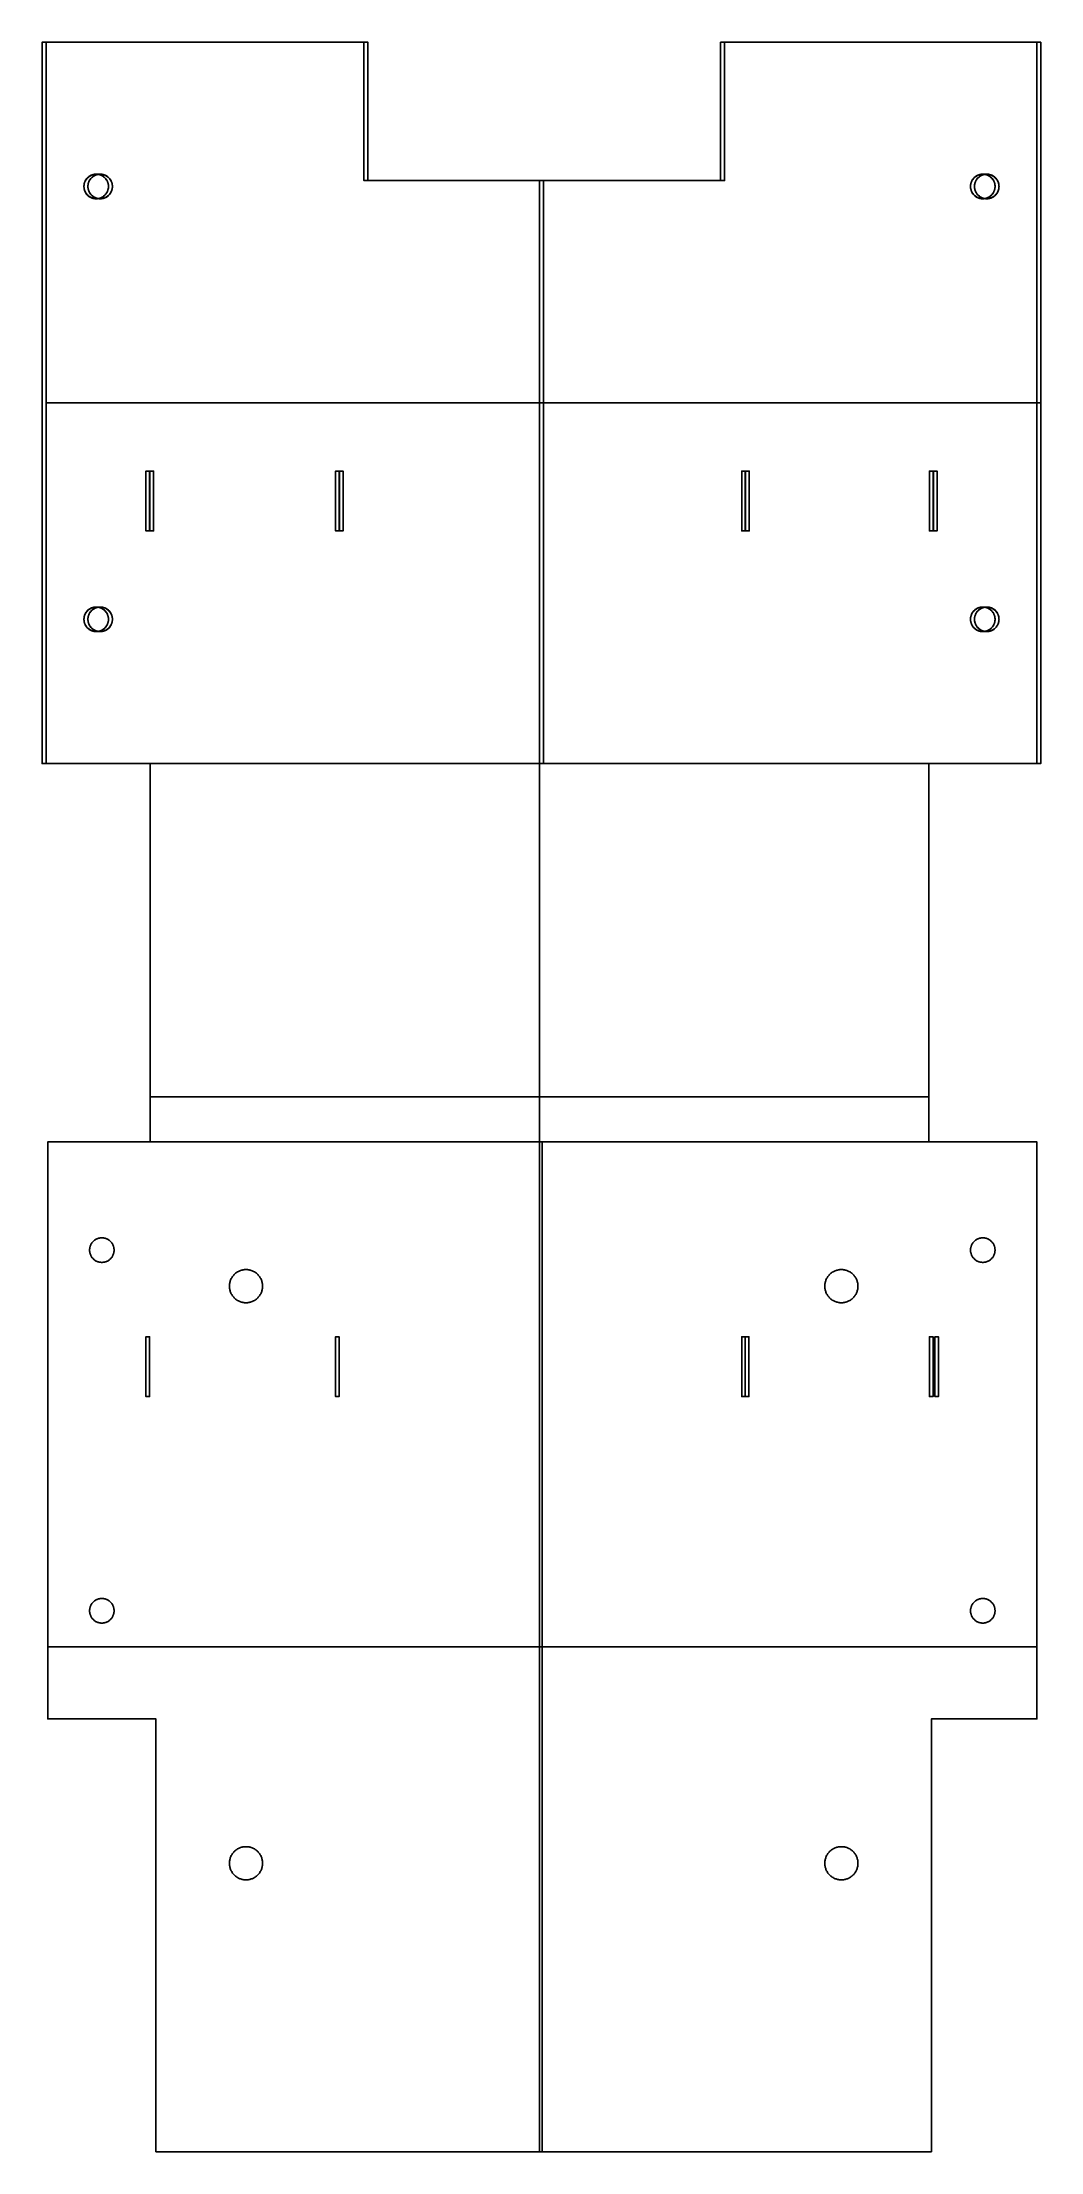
# Model space of a CAD drawing. Header units: millimetres. Extents: x 240 to 379, y -77 to 215.
import ezdxf

# ---------------------------------------------------------------- set-up
doc = ezdxf.new("R2010")
doc.units = ezdxf.units.MM
doc.header["$MEASUREMENT"] = 0
doc.layers.add('CUT', color=178, linetype='Continuous', true_color=0x000000)

msp = doc.modelspace()

# ---------------------------------------------------------------- linework, layer by layer
at = {"layer": 'CUT'}
for p, q in [((309.22, -77, -3), (309.22, 196.26, -3)), ((309.77, 115.45, 3), (309.77, 196.26, 3)), ((240.77, 165.45, 3), (378.77, 165.45, 3)), ((378.22, 165.45), (378.77, 165.45)), ((309.22, 63), (309.22, 115.45)), ((255.22, 69.23, -3), (363.22, 69.23, -3)), ((255.22, 69.23), (363.22, 69.23)), ((309.61, -77, 3), (309.61, 63, 3)), ((241, -7, 3), (378.22, -7, 3))]:
    msp.add_line(p, q, dxfattribs=at)
for points in [[(240.22, 215.45), (240.22, 165.45), (240.22, 115.45)], [(284.85, 215.45, -3), (262.54, 215.45, -3), (240.22, 215.45, -3)], [(240.22, 215.45, -3), (240.22, 165.45, -3), (240.22, 115.45, -3)], [(240.22, 215.45, -3), (240.22, 215.45, -1.5), (240.22, 215.45)], [(240.77, 215.45), (240.5, 215.45), (240.22, 215.45)], [(284.85, 215.45, -1.5), (262.54, 215.45, -1.5), (240.22, 215.45, -1.5)], [(240.22, 215.45, -1.5), (240.22, 165.45, -1.5), (240.22, 115.45, -1.5)], [(284.85, 215.45), (262.81, 215.45), (240.77, 215.45)], [(285.41, 215.45, 3), (263.09, 215.45, 3), (240.77, 215.45, 3)], [(240.77, 215.45, 3), (240.77, 165.45, 3), (240.77, 115.45, 3)], [(240.77, 215.45), (240.77, 215.45, 1.5), (240.77, 215.45, 3)], [(240.77, 215.45), (240.77, 165.45), (240.77, 115.45)], [(285.41, 215.45, 1.5), (263.09, 215.45, 1.5), (240.77, 215.45, 1.5)], [(240.77, 215.45, 1.5), (240.77, 165.45, 1.5), (240.77, 115.45, 1.5)], [(262.54, 215.45, -3), (262.54, 215.45, -1.5), (262.54, 215.45)], [(263.09, 215.45), (263.09, 215.45, 1.5), (263.09, 215.45, 3)], [(284.85, 196.26), (284.85, 205.86), (284.85, 215.45)], [(284.85, 196.26, -3), (284.85, 205.86, -3), (284.85, 215.45, -3)], [(284.85, 215.45, -3), (284.85, 215.45, -1.5), (284.85, 215.45)], [(285.41, 215.45), (285.13, 215.45), (284.85, 215.45)], [(284.85, 196.26, -1.5), (284.85, 205.86, -1.5), (284.85, 215.45, -1.5)], [(285.41, 196.26, 3), (285.41, 205.86, 3), (285.41, 215.45, 3)], [(285.41, 196.26), (285.41, 205.86), (285.41, 215.45)], [(285.41, 215.45), (285.41, 215.45, 1.5), (285.41, 215.45, 3)], [(285.41, 196.26, 1.5), (285.41, 205.86, 1.5), (285.41, 215.45, 1.5)], [(334.34, 215.45), (334.34, 205.86), (334.34, 196.26)], [(334.34, 215.45, -3), (334.34, 205.86, -3), (334.34, 196.26, -3)], [(378.22, 215.45, -3), (356.28, 215.45, -3), (334.34, 215.45, -3)], [(334.34, 215.45, -3), (334.34, 215.45, -1.5), (334.34, 215.45)], [(334.89, 215.45), (334.62, 215.45), (334.34, 215.45)], [(378.22, 215.45, -1.5), (356.28, 215.45, -1.5), (334.34, 215.45, -1.5)], [(334.34, 215.45, -1.5), (334.34, 205.86, -1.5), (334.34, 196.26, -1.5)], [(378.22, 215.45), (356.56, 215.45), (334.89, 215.45)], [(334.89, 215.45, 3), (334.89, 205.86, 3), (334.89, 196.26, 3)], [(378.77, 215.45, 3), (356.83, 215.45, 3), (334.89, 215.45, 3)], [(334.89, 215.45), (334.89, 215.45, 1.5), (334.89, 215.45, 3)], [(334.89, 215.45), (334.89, 205.86), (334.89, 196.26)], [(378.77, 215.45, 1.5), (356.83, 215.45, 1.5), (334.89, 215.45, 1.5)], [(334.89, 215.45, 1.5), (334.89, 205.86, 1.5), (334.89, 196.26, 1.5)], [(356.28, 215.45, -3), (356.28, 215.45, -1.5), (356.28, 215.45)], [(356.83, 215.45), (356.83, 215.45, 1.5), (356.83, 215.45, 3)], [(378.22, 115.45), (378.22, 165.45), (378.22, 215.45)], [(378.22, 115.45, -3), (378.22, 165.45, -3), (378.22, 215.45, -3)], [(378.22, 215.45, -3), (378.22, 215.45, -1.5), (378.22, 215.45)], [(378.77, 215.45), (378.5, 215.45), (378.22, 215.45)], [(378.22, 115.45, -1.5), (378.22, 165.45, -1.5), (378.22, 215.45, -1.5)], [(378.77, 115.45, 3), (378.77, 165.45, 3), (378.77, 215.45, 3)], [(378.77, 115.45), (378.77, 165.45), (378.77, 215.45)], [(378.77, 215.45), (378.77, 215.45, 1.5), (378.77, 215.45, 3)], [(378.77, 115.45, 1.5), (378.77, 165.45, 1.5), (378.77, 215.45, 1.5)], [(284.85, 205.86, -3), (284.85, 205.86, -1.5), (284.85, 205.86)], [(285.41, 205.86), (285.41, 205.86, 1.5), (285.41, 205.86, 3)], [(334.34, 205.86, -3), (334.34, 205.86, -1.5), (334.34, 205.86)], [(334.89, 205.86), (334.89, 205.86, 1.5), (334.89, 205.86, 3)], [(247.72, 197.15, -3), (247.72, 197.15, -1.5), (247.72, 197.15)], [(248.27, 197.15), (248.27, 197.15, 1.5), (248.27, 197.15, 3)], [(334.34, 196.26, -3), (309.6, 196.26, -3), (284.85, 196.26, -3)], [(284.85, 196.26, -3), (284.85, 196.26, -1.5), (284.85, 196.26)], [(285.41, 196.26), (285.13, 196.26), (284.85, 196.26)], [(334.34, 196.26, -1.5), (309.6, 196.26, -1.5), (284.85, 196.26, -1.5)], [(334.34, 196.26), (309.87, 196.26), (285.41, 196.26)], [(334.89, 196.26, 3), (310.15, 196.26, 3), (285.41, 196.26, 3)], [(285.41, 196.26), (285.41, 196.26, 1.5), (285.41, 196.26, 3)], [(334.89, 196.26, 1.5), (310.15, 196.26, 1.5), (285.41, 196.26, 1.5)], [(309.6, 196.26, -3), (309.6, 196.26, -1.5), (309.6, 196.26)], [(310.15, 196.26), (310.15, 196.26, 1.5), (310.15, 196.26, 3)], [(334.34, 196.26, -3), (334.34, 196.26, -1.5), (334.34, 196.26)], [(334.89, 196.26), (334.62, 196.26), (334.34, 196.26)], [(334.89, 196.26), (334.89, 196.26, 1.5), (334.89, 196.26, 3)], [(370.72, 197.15, -3), (370.72, 197.15, -1.5), (370.72, 197.15)], [(371.27, 197.15), (371.27, 197.15, 1.5), (371.27, 197.15, 3)], [(246.02, 195.45, -3), (246.02, 195.45, -1.5), (246.02, 195.45)], [(246.57, 195.45), (246.57, 195.45, 1.5), (246.57, 195.45, 3)], [(247.72, 193.75, -3), (247.72, 193.75, -1.5), (247.72, 193.75)], [(248.27, 193.75), (248.27, 193.75, 1.5), (248.27, 193.75, 3)], [(249.42, 195.45, -3), (249.42, 195.45, -1.5), (249.42, 195.45)], [(249.97, 195.45), (249.97, 195.45, 1.5), (249.97, 195.45, 3)], [(369.02, 195.45, -3), (369.02, 195.45, -1.5), (369.02, 195.45)], [(369.57, 195.45), (369.57, 195.45, 1.5), (369.57, 195.45, 3)], [(370.72, 193.75, -3), (370.72, 193.75, -1.5), (370.72, 193.75)], [(371.27, 193.75), (371.27, 193.75, 1.5), (371.27, 193.75, 3)], [(372.42, 195.45, -3), (372.42, 195.45, -1.5), (372.42, 195.45)], [(372.97, 195.45), (372.97, 195.45, 1.5), (372.97, 195.45, 3)], [(240.22, 165.45, -3), (240.22, 165.45, -1.5), (240.22, 165.45)], [(240.77, 165.45), (240.77, 165.45, 1.5), (240.77, 165.45, 3)], [(378.22, 165.45, -3), (378.22, 165.45, -1.5), (378.22, 165.45)], [(378.77, 165.45), (378.77, 165.45, 1.5), (378.77, 165.45, 3)], [(254.62, 156), (254.62, 151.85), (254.62, 147.7)], [(255.12, 156), (254.87, 156), (254.62, 156)], [(254.62, 147.7, -3), (254.62, 151.85, -3), (254.62, 156, -3)], [(254.62, 156, -3), (254.87, 156, -3), (255.12, 156, -3)], [(254.62, 156, -3), (254.62, 156, -1.5), (254.62, 156)], [(254.62, 156, -1.5), (254.62, 151.85, -1.5), (254.62, 147.7, -1.5)], [(255.12, 156, -1.5), (254.87, 156, -1.5), (254.62, 156, -1.5)], [(254.87, 156, -3), (254.87, 156, -1.5), (254.87, 156)], [(255.12, 147.7), (255.12, 151.85), (255.12, 156)], [(255.12, 156, -3), (255.12, 151.85, -3), (255.12, 147.7, -3)], [(255.12, 156, -3), (255.12, 156, -1.5), (255.12, 156)], [(255.12, 147.7, -1.5), (255.12, 151.85, -1.5), (255.12, 156, -1.5)], [(255.17, 147.7, 3), (255.17, 151.85, 3), (255.17, 156, 3)], [(255.17, 156, 3), (255.42, 156, 3), (255.67, 156, 3)], [(255.17, 156), (255.17, 156, 1.5), (255.17, 156, 3)], [(255.17, 156), (255.42, 156), (255.67, 156)], [(255.17, 147.7), (255.17, 151.85), (255.17, 156)], [(255.17, 156, 1.5), (255.17, 151.85, 1.5), (255.17, 147.7, 1.5)], [(255.67, 156, 1.5), (255.42, 156, 1.5), (255.17, 156, 1.5)], [(255.42, 156), (255.42, 156, 1.5), (255.42, 156, 3)], [(255.67, 156, 3), (255.67, 151.85, 3), (255.67, 147.7, 3)], [(255.67, 156), (255.67, 156, 1.5), (255.67, 156, 3)], [(255.67, 156), (255.67, 151.85), (255.67, 147.7)], [(255.67, 147.7, 1.5), (255.67, 151.85, 1.5), (255.67, 156, 1.5)], [(280.92, 156), (280.92, 151.85), (280.92, 147.7)], [(281.42, 156), (281.17, 156), (280.92, 156)], [(280.92, 147.7, -3), (280.92, 151.85, -3), (280.92, 156, -3)], [(280.92, 156, -3), (281.17, 156, -3), (281.42, 156, -3)], [(280.92, 156, -3), (280.92, 156, -1.5), (280.92, 156)], [(280.92, 156, -1.5), (280.92, 151.85, -1.5), (280.92, 147.7, -1.5)], [(281.42, 156, -1.5), (281.17, 156, -1.5), (280.92, 156, -1.5)], [(281.17, 156, -3), (281.17, 156, -1.5), (281.17, 156)], [(281.42, 147.7), (281.42, 151.85), (281.42, 156)], [(281.42, 156, -3), (281.42, 151.85, -3), (281.42, 147.7, -3)], [(281.42, 156, -3), (281.42, 156, -1.5), (281.42, 156)], [(281.42, 147.7, -1.5), (281.42, 151.85, -1.5), (281.42, 156, -1.5)], [(281.47, 147.7, 3), (281.47, 151.85, 3), (281.47, 156, 3)], [(281.47, 156, 3), (281.72, 156, 3), (281.97, 156, 3)], [(281.47, 156), (281.47, 156, 1.5), (281.47, 156, 3)], [(281.47, 156), (281.72, 156), (281.97, 156)], [(281.47, 147.7), (281.47, 151.85), (281.47, 156)], [(281.47, 156, 1.5), (281.47, 151.85, 1.5), (281.47, 147.7, 1.5)], [(281.97, 156, 1.5), (281.72, 156, 1.5), (281.47, 156, 1.5)], [(281.72, 156), (281.72, 156, 1.5), (281.72, 156, 3)], [(281.97, 156, 3), (281.97, 151.85, 3), (281.97, 147.7, 3)], [(281.97, 156), (281.97, 156, 1.5), (281.97, 156, 3)], [(281.97, 156), (281.97, 151.85), (281.97, 147.7)], [(281.97, 147.7, 1.5), (281.97, 151.85, 1.5), (281.97, 156, 1.5)], [(337.77, 156), (337.52, 156), (337.27, 156)], [(337.27, 156), (337.27, 151.85), (337.27, 147.7)], [(337.27, 156, -3), (337.52, 156, -3), (337.77, 156, -3)], [(337.27, 147.7, -3), (337.27, 151.85, -3), (337.27, 156, -3)], [(337.27, 156, -3), (337.27, 156, -1.5), (337.27, 156)], [(337.77, 156, -1.5), (337.52, 156, -1.5), (337.27, 156, -1.5)], [(337.27, 156, -1.5), (337.27, 151.85, -1.5), (337.27, 147.7, -1.5)], [(337.52, 156, -3), (337.52, 156, -1.5), (337.52, 156)], [(337.77, 147.7), (337.77, 151.85), (337.77, 156)], [(337.77, 156, -3), (337.77, 151.85, -3), (337.77, 147.7, -3)], [(337.77, 156, -3), (337.77, 156, -1.5), (337.77, 156)], [(337.77, 147.7, -1.5), (337.77, 151.85, -1.5), (337.77, 156, -1.5)], [(337.82, 156, 3), (338.07, 156, 3), (338.32, 156, 3)], [(337.82, 147.7, 3), (337.82, 151.85, 3), (337.82, 156, 3)], [(337.82, 156), (337.82, 156, 1.5), (337.82, 156, 3)], [(337.82, 147.7), (337.82, 151.85), (337.82, 156)], [(337.82, 156), (338.07, 156), (338.32, 156)], [(338.32, 156, 1.5), (338.07, 156, 1.5), (337.82, 156, 1.5)], [(337.82, 156, 1.5), (337.82, 151.85, 1.5), (337.82, 147.7, 1.5)], [(338.07, 156), (338.07, 156, 1.5), (338.07, 156, 3)], [(338.32, 156, 3), (338.32, 151.85, 3), (338.32, 147.7, 3)], [(338.32, 156), (338.32, 156, 1.5), (338.32, 156, 3)], [(338.32, 156), (338.32, 151.85), (338.32, 147.7)], [(338.32, 147.7, 1.5), (338.32, 151.85, 1.5), (338.32, 156, 1.5)], [(363.82, 156), (363.57, 156), (363.32, 156)], [(363.32, 156), (363.32, 151.85), (363.32, 147.7)], [(363.32, 156, -3), (363.57, 156, -3), (363.82, 156, -3)], [(363.32, 147.7, -3), (363.32, 151.85, -3), (363.32, 156, -3)], [(363.32, 156, -3), (363.32, 156, -1.5), (363.32, 156)], [(363.82, 156, -1.5), (363.57, 156, -1.5), (363.32, 156, -1.5)], [(363.32, 156, -1.5), (363.32, 151.85, -1.5), (363.32, 147.7, -1.5)], [(363.57, 156, -3), (363.57, 156, -1.5), (363.57, 156)], [(363.82, 147.7), (363.82, 151.85), (363.82, 156)], [(363.82, 156, -3), (363.82, 151.85, -3), (363.82, 147.7, -3)], [(363.82, 156, -3), (363.82, 156, -1.5), (363.82, 156)], [(363.82, 147.7, -1.5), (363.82, 151.85, -1.5), (363.82, 156, -1.5)], [(363.87, 156, 3), (364.12, 156, 3), (364.37, 156, 3)], [(363.87, 147.7, 3), (363.87, 151.85, 3), (363.87, 156, 3)], [(363.87, 156), (363.87, 156, 1.5), (363.87, 156, 3)], [(363.87, 147.7), (363.87, 151.85), (363.87, 156)], [(363.87, 156), (364.12, 156), (364.37, 156)], [(364.37, 156, 1.5), (364.12, 156, 1.5), (363.87, 156, 1.5)], [(363.87, 156, 1.5), (363.87, 151.85, 1.5), (363.87, 147.7, 1.5)], [(364.12, 156), (364.12, 156, 1.5), (364.12, 156, 3)], [(364.37, 156, 3), (364.37, 151.85, 3), (364.37, 147.7, 3)], [(364.37, 156), (364.37, 156, 1.5), (364.37, 156, 3)], [(364.37, 156), (364.37, 151.85), (364.37, 147.7)], [(364.37, 147.7, 1.5), (364.37, 151.85, 1.5), (364.37, 156, 1.5)], [(254.62, 151.85, -3), (254.62, 151.85, -1.5), (254.62, 151.85)], [(255.12, 151.85, -3), (255.12, 151.85, -1.5), (255.12, 151.85)], [(255.17, 151.85), (255.17, 151.85, 1.5), (255.17, 151.85, 3)], [(255.67, 151.85), (255.67, 151.85, 1.5), (255.67, 151.85, 3)], [(280.92, 151.85, -3), (280.92, 151.85, -1.5), (280.92, 151.85)], [(281.42, 151.85, -3), (281.42, 151.85, -1.5), (281.42, 151.85)], [(281.47, 151.85), (281.47, 151.85, 1.5), (281.47, 151.85, 3)], [(281.97, 151.85), (281.97, 151.85, 1.5), (281.97, 151.85, 3)], [(337.27, 151.85, -3), (337.27, 151.85, -1.5), (337.27, 151.85)], [(337.77, 151.85, -3), (337.77, 151.85, -1.5), (337.77, 151.85)], [(337.82, 151.85), (337.82, 151.85, 1.5), (337.82, 151.85, 3)], [(338.32, 151.85), (338.32, 151.85, 1.5), (338.32, 151.85, 3)], [(363.32, 151.85, -3), (363.32, 151.85, -1.5), (363.32, 151.85)], [(363.82, 151.85, -3), (363.82, 151.85, -1.5), (363.82, 151.85)], [(363.87, 151.85), (363.87, 151.85, 1.5), (363.87, 151.85, 3)], [(364.37, 151.85), (364.37, 151.85, 1.5), (364.37, 151.85, 3)], [(254.62, 147.7), (254.87, 147.7), (255.12, 147.7)], [(255.12, 147.7, -3), (254.87, 147.7, -3), (254.62, 147.7, -3)], [(254.62, 147.7, -3), (254.62, 147.7, -1.5), (254.62, 147.7)], [(254.62, 147.7, -1.5), (254.87, 147.7, -1.5), (255.12, 147.7, -1.5)], [(254.87, 147.7, -3), (254.87, 147.7, -1.5), (254.87, 147.7)], [(255.12, 147.7, -3), (255.12, 147.7, -1.5), (255.12, 147.7)], [(255.67, 147.7, 3), (255.42, 147.7, 3), (255.17, 147.7, 3)], [(255.17, 147.7), (255.17, 147.7, 1.5), (255.17, 147.7, 3)], [(255.67, 147.7), (255.42, 147.7), (255.17, 147.7)], [(255.17, 147.7, 1.5), (255.42, 147.7, 1.5), (255.67, 147.7, 1.5)], [(255.42, 147.7), (255.42, 147.7, 1.5), (255.42, 147.7, 3)], [(255.67, 147.7), (255.67, 147.7, 1.5), (255.67, 147.7, 3)], [(280.92, 147.7), (281.17, 147.7), (281.42, 147.7)], [(281.42, 147.7, -3), (281.17, 147.7, -3), (280.92, 147.7, -3)], [(280.92, 147.7, -3), (280.92, 147.7, -1.5), (280.92, 147.7)], [(280.92, 147.7, -1.5), (281.17, 147.7, -1.5), (281.42, 147.7, -1.5)], [(281.17, 147.7, -3), (281.17, 147.7, -1.5), (281.17, 147.7)], [(281.42, 147.7, -3), (281.42, 147.7, -1.5), (281.42, 147.7)], [(281.97, 147.7, 3), (281.72, 147.7, 3), (281.47, 147.7, 3)], [(281.47, 147.7), (281.47, 147.7, 1.5), (281.47, 147.7, 3)], [(281.97, 147.7), (281.72, 147.7), (281.47, 147.7)], [(281.47, 147.7, 1.5), (281.72, 147.7, 1.5), (281.97, 147.7, 1.5)], [(281.72, 147.7), (281.72, 147.7, 1.5), (281.72, 147.7, 3)], [(281.97, 147.7), (281.97, 147.7, 1.5), (281.97, 147.7, 3)], [(337.27, 147.7), (337.52, 147.7), (337.77, 147.7)], [(337.77, 147.7, -3), (337.52, 147.7, -3), (337.27, 147.7, -3)], [(337.27, 147.7, -3), (337.27, 147.7, -1.5), (337.27, 147.7)], [(337.27, 147.7, -1.5), (337.52, 147.7, -1.5), (337.77, 147.7, -1.5)], [(337.52, 147.7, -3), (337.52, 147.7, -1.5), (337.52, 147.7)], [(337.77, 147.7, -3), (337.77, 147.7, -1.5), (337.77, 147.7)], [(338.32, 147.7, 3), (338.07, 147.7, 3), (337.82, 147.7, 3)], [(337.82, 147.7), (337.82, 147.7, 1.5), (337.82, 147.7, 3)], [(338.32, 147.7), (338.07, 147.7), (337.82, 147.7)], [(337.82, 147.7, 1.5), (338.07, 147.7, 1.5), (338.32, 147.7, 1.5)], [(338.07, 147.7), (338.07, 147.7, 1.5), (338.07, 147.7, 3)], [(338.32, 147.7), (338.32, 147.7, 1.5), (338.32, 147.7, 3)], [(363.32, 147.7), (363.57, 147.7), (363.82, 147.7)], [(363.82, 147.7, -3), (363.57, 147.7, -3), (363.32, 147.7, -3)], [(363.32, 147.7, -3), (363.32, 147.7, -1.5), (363.32, 147.7)], [(363.32, 147.7, -1.5), (363.57, 147.7, -1.5), (363.82, 147.7, -1.5)], [(363.57, 147.7, -3), (363.57, 147.7, -1.5), (363.57, 147.7)], [(363.82, 147.7, -3), (363.82, 147.7, -1.5), (363.82, 147.7)], [(364.37, 147.7, 3), (364.12, 147.7, 3), (363.87, 147.7, 3)], [(363.87, 147.7), (363.87, 147.7, 1.5), (363.87, 147.7, 3)], [(364.37, 147.7), (364.12, 147.7), (363.87, 147.7)], [(363.87, 147.7, 1.5), (364.12, 147.7, 1.5), (364.37, 147.7, 1.5)], [(364.12, 147.7), (364.12, 147.7, 1.5), (364.12, 147.7, 3)], [(364.37, 147.7), (364.37, 147.7, 1.5), (364.37, 147.7, 3)], [(246.02, 135.45, -3), (246.02, 135.45, -1.5), (246.02, 135.45)], [(246.57, 135.45), (246.57, 135.45, 1.5), (246.57, 135.45, 3)], [(247.72, 137.15, -3), (247.72, 137.15, -1.5), (247.72, 137.15)], [(248.27, 137.15), (248.27, 137.15, 1.5), (248.27, 137.15, 3)], [(249.42, 135.45, -3), (249.42, 135.45, -1.5), (249.42, 135.45)], [(249.97, 135.45), (249.97, 135.45, 1.5), (249.97, 135.45, 3)], [(369.02, 135.45, -3), (369.02, 135.45, -1.5), (369.02, 135.45)], [(369.57, 135.45), (369.57, 135.45, 1.5), (369.57, 135.45, 3)], [(370.72, 137.15, -3), (370.72, 137.15, -1.5), (370.72, 137.15)], [(371.27, 137.15), (371.27, 137.15, 1.5), (371.27, 137.15, 3)], [(372.42, 135.45, -3), (372.42, 135.45, -1.5), (372.42, 135.45)], [(372.97, 135.45), (372.97, 135.45, 1.5), (372.97, 135.45, 3)], [(247.72, 133.75, -3), (247.72, 133.75, -1.5), (247.72, 133.75)], [(248.27, 133.75), (248.27, 133.75, 1.5), (248.27, 133.75, 3)], [(370.72, 133.75, -3), (370.72, 133.75, -1.5), (370.72, 133.75)], [(371.27, 133.75), (371.27, 133.75, 1.5), (371.27, 133.75, 3)], [(240.22, 115.45), (240.5, 115.45), (240.77, 115.45)], [(240.22, 115.45, -3), (247.72, 115.45, -3), (255.22, 115.45, -3)], [(240.22, 115.45, -3), (240.22, 115.45, -1.5), (240.22, 115.45)], [(240.22, 115.45, -1.5), (247.72, 115.45, -1.5), (255.22, 115.45, -1.5)], [(240.77, 115.45), (240.77, 115.45, 1.5), (240.77, 115.45, 3)], [(240.77, 115.45), (248, 115.45), (255.22, 115.45)], [(247.72, 115.45, -3), (247.72, 115.45, -1.5), (247.72, 115.45)], [(255.22, 115.45), (255.22, 89.22), (255.22, 63)], [(255.22, 115.45, -3), (255.22, 89.22, -3), (255.22, 63, -3)], [(255.22, 115.45, -3), (255.22, 115.45, -1.5), (255.22, 115.45)], [(255.22, 115.45, -1.5), (255.22, 89.22, -1.5), (255.22, 63, -1.5)], [(255.77, 115.45), (255.77, 115.45, 1.5), (255.77, 115.45, 3)], [(363.22, 115.45), (370.72, 115.45), (378.22, 115.45)], [(363.22, 63), (363.22, 89.22), (363.22, 115.45)], [(363.22, 115.45, -3), (370.72, 115.45, -3), (378.22, 115.45, -3)], [(363.22, 63, -3), (363.22, 89.22, -3), (363.22, 115.45, -3)], [(363.22, 115.45, -3), (363.22, 115.45, -1.5), (363.22, 115.45)], [(363.22, 63, -1.5), (363.22, 89.22, -1.5), (363.22, 115.45, -1.5)], [(363.22, 115.45, -1.5), (370.72, 115.45, -1.5), (378.22, 115.45, -1.5)], [(363.77, 115.45), (363.77, 115.45, 1.5), (363.77, 115.45, 3)], [(370.72, 115.45, -3), (370.72, 115.45, -1.5), (370.72, 115.45)], [(378.22, 115.45, -3), (378.22, 115.45, -1.5), (378.22, 115.45)], [(378.22, 115.45), (378.5, 115.45), (378.77, 115.45)], [(378.77, 115.45), (378.77, 115.45, 1.5), (378.77, 115.45, 3)], [(255.22, 89.22, -3), (255.22, 89.22, -1.5), (255.22, 89.22)], [(363.22, 89.22, -3), (363.22, 89.22, -1.5), (363.22, 89.22)], [(241, 63), (241, 23), (241, -17)], [(255.22, 63), (248.11, 63), (241, 63)], [(241, 63, -3), (241, 23, -3), (241, -17, -3)], [(255.22, 63, -3), (248.11, 63, -3), (241, 63, -3)], [(241, 63, -3), (241, 63, -1.5), (241, 63)], [(241, 63, 3), (241, 23, 3), (241, -17, 3)], [(241, 63), (241, 63, 1.5), (241, 63, 3)], [(255.22, 63, -1.5), (248.11, 63, -1.5), (241, 63, -1.5)], [(241, 63, -1.5), (241, 23, -1.5), (241, -17, -1.5)], [(241, 63, 1.5), (241, 23, 1.5), (241, -17, 1.5)], [(248.11, 63, -3), (248.11, 63, -1.5), (248.11, 63)], [(255.22, 63, -3), (255.22, 63, -1.5), (255.22, 63)], [(363.22, 63), (309.22, 63), (255.22, 63)], [(255.22, 63), (255.22, 63, 1.5), (255.22, 63, 3)], [(378.22, 63), (370.72, 63), (363.22, 63)], [(378.22, 63, -3), (370.72, 63, -3), (363.22, 63, -3)], [(363.22, 63, -3), (363.22, 63, -1.5), (363.22, 63)], [(378.22, 63, -1.5), (370.72, 63, -1.5), (363.22, 63, -1.5)], [(363.22, 63), (363.22, 63, 1.5), (363.22, 63, 3)], [(370.72, 63, -3), (370.72, 63, -1.5), (370.72, 63)], [(378.22, -17), (378.22, 23), (378.22, 63)], [(378.22, -17, -3), (378.22, 23, -3), (378.22, 63, -3)], [(378.22, 63, -3), (378.22, 63, -1.5), (378.22, 63)], [(378.22, -17, 3), (378.22, 23, 3), (378.22, 63, 3)], [(378.22, 63), (378.22, 63, 1.5), (378.22, 63, 3)], [(378.22, -17, -1.5), (378.22, 23, -1.5), (378.22, 63, -1.5)], [(378.22, -17, 1.5), (378.22, 23, 1.5), (378.22, 63, 1.5)], [(246.8, 48, -3), (246.8, 48, -1.5), (246.8, 48)], [(246.8, 48), (246.8, 48, 1.5), (246.8, 48, 3)], [(248.5, 49.7, -3), (248.5, 49.7, -1.5), (248.5, 49.7)], [(248.5, 49.7), (248.5, 49.7, 1.5), (248.5, 49.7, 3)], [(250.2, 48, -3), (250.2, 48, -1.5), (250.2, 48)], [(250.2, 48), (250.2, 48, 1.5), (250.2, 48, 3)], [(369.02, 48, -3), (369.02, 48, -1.5), (369.02, 48)], [(369.02, 48), (369.02, 48, 1.5), (369.02, 48, 3)], [(370.72, 49.7, -3), (370.72, 49.7, -1.5), (370.72, 49.7)], [(370.72, 49.7), (370.72, 49.7, 1.5), (370.72, 49.7, 3)], [(372.42, 48, -3), (372.42, 48, -1.5), (372.42, 48)], [(372.42, 48), (372.42, 48, 1.5), (372.42, 48, 3)], [(248.5, 46.3, -3), (248.5, 46.3, -1.5), (248.5, 46.3)], [(248.5, 46.3), (248.5, 46.3, 1.5), (248.5, 46.3, 3)], [(268.5, 45.3, -3), (268.5, 45.3, -1.5), (268.5, 45.3)], [(268.5, 45.3), (268.5, 45.3, 1.5), (268.5, 45.3, 3)], [(351.1, 45.3, -3), (351.1, 45.3, -1.5), (351.1, 45.3)], [(351.1, 45.3), (351.1, 45.3, 1.5), (351.1, 45.3, 3)], [(370.72, 46.3, -3), (370.72, 46.3, -1.5), (370.72, 46.3)], [(370.72, 46.3), (370.72, 46.3, 1.5), (370.72, 46.3, 3)], [(266.2, 43, -3), (266.2, 43, -1.5), (266.2, 43)], [(266.2, 43), (266.2, 43, 1.5), (266.2, 43, 3)], [(270.8, 43, -3), (270.8, 43, -1.5), (270.8, 43)], [(270.8, 43), (270.8, 43, 1.5), (270.8, 43, 3)], [(348.8, 43, -3), (348.8, 43, -1.5), (348.8, 43)], [(348.8, 43), (348.8, 43, 1.5), (348.8, 43, 3)], [(353.4, 43, -3), (353.4, 43, -1.5), (353.4, 43)], [(353.4, 43), (353.4, 43, 1.5), (353.4, 43, 3)], [(268.5, 40.7, -3), (268.5, 40.7, -1.5), (268.5, 40.7)], [(268.5, 40.7), (268.5, 40.7, 1.5), (268.5, 40.7, 3)], [(351.1, 40.7, -3), (351.1, 40.7, -1.5), (351.1, 40.7)], [(351.1, 40.7), (351.1, 40.7, 1.5), (351.1, 40.7, 3)], [(254.62, 36), (254.87, 36), (255.12, 36)], [(254.62, 27.7), (254.62, 31.85), (254.62, 36)], [(254.62, 36, -3), (254.87, 36, -3), (255.12, 36, -3)], [(254.62, 27.7, -3), (254.62, 31.85, -3), (254.62, 36, -3)], [(254.62, 36, -3), (254.62, 36, -1.5), (254.62, 36)], [(254.62, 36, 3), (254.87, 36, 3), (255.12, 36, 3)], [(254.62, 27.7, 3), (254.62, 31.85, 3), (254.62, 36, 3)], [(254.62, 36), (254.62, 36, 1.5), (254.62, 36, 3)], [(255.12, 36, -1.5), (254.87, 36, -1.5), (254.62, 36, -1.5)], [(254.62, 36, -1.5), (254.62, 31.85, -1.5), (254.62, 27.7, -1.5)], [(255.12, 36, 1.5), (254.87, 36, 1.5), (254.62, 36, 1.5)], [(254.62, 36, 1.5), (254.62, 31.85, 1.5), (254.62, 27.7, 1.5)], [(254.87, 36, -3), (254.87, 36, -1.5), (254.87, 36)], [(254.87, 36), (254.87, 36, 1.5), (254.87, 36, 3)], [(255.12, 36), (255.12, 31.85), (255.12, 27.7)], [(255.12, 36, -3), (255.12, 31.85, -3), (255.12, 27.7, -3)], [(255.12, 36, -3), (255.12, 36, -1.5), (255.12, 36)], [(255.12, 36, 3), (255.12, 31.85, 3), (255.12, 27.7, 3)], [(255.12, 36), (255.12, 36, 1.5), (255.12, 36, 3)], [(255.12, 27.7, -1.5), (255.12, 31.85, -1.5), (255.12, 36, -1.5)], [(255.12, 27.7, 1.5), (255.12, 31.85, 1.5), (255.12, 36, 1.5)], [(280.92, 36), (281.17, 36), (281.42, 36)], [(280.92, 27.7), (280.92, 31.85), (280.92, 36)], [(280.92, 36, -3), (281.17, 36, -3), (281.42, 36, -3)], [(280.92, 27.7, -3), (280.92, 31.85, -3), (280.92, 36, -3)], [(280.92, 36, -3), (280.92, 36, -1.5), (280.92, 36)], [(280.92, 36, 3), (281.17, 36, 3), (281.42, 36, 3)], [(280.92, 27.7, 3), (280.92, 31.85, 3), (280.92, 36, 3)], [(280.92, 36), (280.92, 36, 1.5), (280.92, 36, 3)], [(281.42, 36, -1.5), (281.17, 36, -1.5), (280.92, 36, -1.5)], [(280.92, 36, -1.5), (280.92, 31.85, -1.5), (280.92, 27.7, -1.5)], [(281.42, 36, 1.5), (281.17, 36, 1.5), (280.92, 36, 1.5)], [(280.92, 36, 1.5), (280.92, 31.85, 1.5), (280.92, 27.7, 1.5)], [(281.17, 36, -3), (281.17, 36, -1.5), (281.17, 36)], [(281.17, 36), (281.17, 36, 1.5), (281.17, 36, 3)], [(281.42, 36), (281.42, 31.85), (281.42, 27.7)], [(281.42, 36, -3), (281.42, 31.85, -3), (281.42, 27.7, -3)], [(281.42, 36, -3), (281.42, 36, -1.5), (281.42, 36)], [(281.42, 36, 3), (281.42, 31.85, 3), (281.42, 27.7, 3)], [(281.42, 36), (281.42, 36, 1.5), (281.42, 36, 3)], [(281.42, 27.7, -1.5), (281.42, 31.85, -1.5), (281.42, 36, -1.5)], [(281.42, 27.7, 1.5), (281.42, 31.85, 1.5), (281.42, 36, 1.5)], [(337.27, 36, 3), (337.52, 36, 3), (337.77, 36, 3)], [(337.27, 27.7, 3), (337.27, 31.85, 3), (337.27, 36, 3)], [(337.27, 36), (337.27, 36, 1.5), (337.27, 36, 3)], [(337.27, 27.7), (337.27, 31.85), (337.27, 36)], [(337.27, 36), (337.52, 36), (337.77, 36)], [(337.77, 36, 1.5), (337.52, 36, 1.5), (337.27, 36, 1.5)], [(337.27, 36, 1.5), (337.27, 31.85, 1.5), (337.27, 27.7, 1.5)], [(337.52, 36), (337.52, 36, 1.5), (337.52, 36, 3)], [(337.77, 36), (337.77, 31.85), (337.77, 27.7)], [(338.27, 36), (338.02, 36), (337.77, 36)], [(337.77, 36, -3), (337.77, 31.85, -3), (337.77, 27.7, -3)], [(338.27, 36, -3), (338.02, 36, -3), (337.77, 36, -3)], [(337.77, 36, -3), (337.77, 36, -1.5), (337.77, 36)], [(337.77, 36, 3), (337.77, 31.85, 3), (337.77, 27.7, 3)], [(337.77, 36), (337.77, 36, 1.5), (337.77, 36, 3)], [(337.77, 27.7, -1.5), (337.77, 31.85, -1.5), (337.77, 36, -1.5)], [(337.77, 36, -1.5), (338.02, 36, -1.5), (338.27, 36, -1.5)], [(337.77, 27.7, 1.5), (337.77, 31.85, 1.5), (337.77, 36, 1.5)], [(338.02, 36, -3), (338.02, 36, -1.5), (338.02, 36)], [(338.27, 27.7), (338.27, 31.85), (338.27, 36)], [(338.27, 27.7, -3), (338.27, 31.85, -3), (338.27, 36, -3)], [(338.27, 36, -3), (338.27, 36, -1.5), (338.27, 36)], [(338.27, 36, -1.5), (338.27, 31.85, -1.5), (338.27, 27.7, -1.5)], [(363.32, 27.7, 3), (363.32, 31.85, 3), (363.32, 36, 3)], [(363.32, 36, 3), (363.57, 36, 3), (363.82, 36, 3)], [(363.32, 36, 3), (363.32, 36, 1.5), (363.32, 36)], [(363.32, 27.7), (363.32, 31.85), (363.32, 36)], [(363.32, 36), (363.57, 36), (363.82, 36)], [(363.57, 36, 3), (363.57, 36, 1.5), (363.57, 36)], [(363.82, 36, 3), (363.82, 31.85, 3), (363.82, 27.7, 3)], [(363.82, 36, 3), (363.82, 36, 1.5), (363.82, 36)], [(363.82, 36), (363.82, 31.85), (363.82, 27.7)], [(364.07, 36), (364.07, 31.85), (364.07, 27.7)], [(364.57, 36), (364.32, 36), (364.07, 36)], [(364.07, 36, -3), (364.07, 31.85, -3), (364.07, 27.7, -3)], [(364.57, 36, -3), (364.32, 36, -3), (364.07, 36, -3)], [(364.07, 36, -3), (364.07, 36, -1.5), (364.07, 36)], [(364.07, 27.7, -1.5), (364.07, 31.85, -1.5), (364.07, 36, -1.5)], [(364.07, 36, -1.5), (364.32, 36, -1.5), (364.57, 36, -1.5)], [(364.32, 36, -3), (364.32, 36, -1.5), (364.32, 36)], [(364.57, 27.7), (364.57, 31.85), (364.57, 36)], [(364.57, 27.7, -3), (364.57, 31.85, -3), (364.57, 36, -3)], [(364.57, 36, -3), (364.57, 36, -1.5), (364.57, 36)], [(364.57, 36, -1.5), (364.57, 31.85, -1.5), (364.57, 27.7, -1.5)], [(254.62, 31.85, -3), (254.62, 31.85, -1.5), (254.62, 31.85)], [(254.62, 31.85), (254.62, 31.85, 1.5), (254.62, 31.85, 3)], [(255.12, 31.85, -3), (255.12, 31.85, -1.5), (255.12, 31.85)], [(255.12, 31.85), (255.12, 31.85, 1.5), (255.12, 31.85, 3)], [(280.92, 31.85, -3), (280.92, 31.85, -1.5), (280.92, 31.85)], [(280.92, 31.85), (280.92, 31.85, 1.5), (280.92, 31.85, 3)], [(281.42, 31.85, -3), (281.42, 31.85, -1.5), (281.42, 31.85)], [(281.42, 31.85), (281.42, 31.85, 1.5), (281.42, 31.85, 3)], [(337.27, 31.85), (337.27, 31.85, 1.5), (337.27, 31.85, 3)], [(337.77, 31.85, -3), (337.77, 31.85, -1.5), (337.77, 31.85)], [(337.77, 31.85), (337.77, 31.85, 1.5), (337.77, 31.85, 3)], [(338.27, 31.85, -3), (338.27, 31.85, -1.5), (338.27, 31.85)], [(363.32, 31.85, 3), (363.32, 31.85, 1.5), (363.32, 31.85)], [(363.82, 31.85, 3), (363.82, 31.85, 1.5), (363.82, 31.85)], [(364.07, 31.85, -3), (364.07, 31.85, -1.5), (364.07, 31.85)], [(364.57, 31.85, -3), (364.57, 31.85, -1.5), (364.57, 31.85)], [(255.12, 27.7), (254.87, 27.7), (254.62, 27.7)], [(255.12, 27.7, -3), (254.87, 27.7, -3), (254.62, 27.7, -3)], [(254.62, 27.7, -3), (254.62, 27.7, -1.5), (254.62, 27.7)], [(255.12, 27.7, 3), (254.87, 27.7, 3), (254.62, 27.7, 3)], [(254.62, 27.7), (254.62, 27.7, 1.5), (254.62, 27.7, 3)], [(254.62, 27.7, -1.5), (254.87, 27.7, -1.5), (255.12, 27.7, -1.5)], [(254.62, 27.7, 1.5), (254.87, 27.7, 1.5), (255.12, 27.7, 1.5)], [(254.87, 27.7, -3), (254.87, 27.7, -1.5), (254.87, 27.7)], [(254.87, 27.7), (254.87, 27.7, 1.5), (254.87, 27.7, 3)], [(255.12, 27.7, -3), (255.12, 27.7, -1.5), (255.12, 27.7)], [(255.12, 27.7), (255.12, 27.7, 1.5), (255.12, 27.7, 3)], [(281.42, 27.7), (281.17, 27.7), (280.92, 27.7)], [(281.42, 27.7, -3), (281.17, 27.7, -3), (280.92, 27.7, -3)], [(280.92, 27.7, -3), (280.92, 27.7, -1.5), (280.92, 27.7)], [(281.42, 27.7, 3), (281.17, 27.7, 3), (280.92, 27.7, 3)], [(280.92, 27.7), (280.92, 27.7, 1.5), (280.92, 27.7, 3)], [(280.92, 27.7, -1.5), (281.17, 27.7, -1.5), (281.42, 27.7, -1.5)], [(280.92, 27.7, 1.5), (281.17, 27.7, 1.5), (281.42, 27.7, 1.5)], [(281.17, 27.7, -3), (281.17, 27.7, -1.5), (281.17, 27.7)], [(281.17, 27.7), (281.17, 27.7, 1.5), (281.17, 27.7, 3)], [(281.42, 27.7, -3), (281.42, 27.7, -1.5), (281.42, 27.7)], [(281.42, 27.7), (281.42, 27.7, 1.5), (281.42, 27.7, 3)], [(337.77, 27.7, 3), (337.52, 27.7, 3), (337.27, 27.7, 3)], [(337.27, 27.7), (337.27, 27.7, 1.5), (337.27, 27.7, 3)], [(337.77, 27.7), (337.52, 27.7), (337.27, 27.7)], [(337.27, 27.7, 1.5), (337.52, 27.7, 1.5), (337.77, 27.7, 1.5)], [(337.52, 27.7), (337.52, 27.7, 1.5), (337.52, 27.7, 3)], [(337.77, 27.7), (338.02, 27.7), (338.27, 27.7)], [(337.77, 27.7, -3), (338.02, 27.7, -3), (338.27, 27.7, -3)], [(337.77, 27.7, -3), (337.77, 27.7, -1.5), (337.77, 27.7)], [(337.77, 27.7), (337.77, 27.7, 1.5), (337.77, 27.7, 3)], [(338.27, 27.7, -1.5), (338.02, 27.7, -1.5), (337.77, 27.7, -1.5)], [(338.02, 27.7, -3), (338.02, 27.7, -1.5), (338.02, 27.7)], [(338.27, 27.7, -3), (338.27, 27.7, -1.5), (338.27, 27.7)], [(363.82, 27.7, 3), (363.57, 27.7, 3), (363.32, 27.7, 3)], [(363.32, 27.7, 3), (363.32, 27.7, 1.5), (363.32, 27.7)], [(363.82, 27.7), (363.57, 27.7), (363.32, 27.7)], [(363.57, 27.7, 3), (363.57, 27.7, 1.5), (363.57, 27.7)], [(363.82, 27.7, 3), (363.82, 27.7, 1.5), (363.82, 27.7)], [(364.07, 27.7), (364.32, 27.7), (364.57, 27.7)], [(364.07, 27.7, -3), (364.32, 27.7, -3), (364.57, 27.7, -3)], [(364.07, 27.7, -3), (364.07, 27.7, -1.5), (364.07, 27.7)], [(364.57, 27.7, -1.5), (364.32, 27.7, -1.5), (364.07, 27.7, -1.5)], [(364.32, 27.7, -3), (364.32, 27.7, -1.5), (364.32, 27.7)], [(364.57, 27.7, -3), (364.57, 27.7, -1.5), (364.57, 27.7)], [(241, 23, -3), (241, 23, -1.5), (241, 23)], [(241, 23), (241, 23, 1.5), (241, 23, 3)], [(378.22, 23, -3), (378.22, 23, -1.5), (378.22, 23)], [(378.22, 23), (378.22, 23, 1.5), (378.22, 23, 3)], [(246.8, -2, -3), (246.8, -2, -1.5), (246.8, -2)], [(246.8, -2), (246.8, -2, 1.5), (246.8, -2, 3)], [(248.5, -0.3, -3), (248.5, -0.3, -1.5), (248.5, -0.3)], [(248.5, -0.3), (248.5, -0.3, 1.5), (248.5, -0.3, 3)], [(250.2, -2, -3), (250.2, -2, -1.5), (250.2, -2)], [(250.2, -2), (250.2, -2, 1.5), (250.2, -2, 3)], [(369.02, -2, -3), (369.02, -2, -1.5), (369.02, -2)], [(369.02, -2), (369.02, -2, 1.5), (369.02, -2, 3)], [(370.72, -0.3, -3), (370.72, -0.3, -1.5), (370.72, -0.3)], [(370.72, -0.3), (370.72, -0.3, 1.5), (370.72, -0.3, 3)], [(372.42, -2, -3), (372.42, -2, -1.5), (372.42, -2)], [(372.42, -2), (372.42, -2, 1.5), (372.42, -2, 3)], [(248.5, -3.7, -3), (248.5, -3.7, -1.5), (248.5, -3.7)], [(248.5, -3.7), (248.5, -3.7, 1.5), (248.5, -3.7, 3)], [(370.72, -3.7, -3), (370.72, -3.7, -1.5), (370.72, -3.7)], [(370.72, -3.7), (370.72, -3.7, 1.5), (370.72, -3.7, 3)], [(241, -17), (248.5, -17), (256, -17)], [(241, -17, -3), (248.5, -17, -3), (256, -17, -3)], [(241, -17, -3), (241, -17, -1.5), (241, -17)], [(241, -17, 3), (248.5, -17, 3), (256, -17, 3)], [(241, -17), (241, -17, 1.5), (241, -17, 3)], [(241, -17, -1.5), (248.5, -17, -1.5), (256, -17, -1.5)], [(241, -17, 1.5), (248.5, -17, 1.5), (256, -17, 1.5)], [(248.5, -17, -3), (248.5, -17, -1.5), (248.5, -17)], [(248.5, -17), (248.5, -17, 1.5), (248.5, -17, 3)], [(256, -17), (256, -47), (256, -77)], [(256, -17, -3), (256, -47, -3), (256, -77, -3)], [(256, -17, -3), (256, -17, -1.5), (256, -17)], [(256, -17, 3), (256, -47, 3), (256, -77, 3)], [(256, -17), (256, -17, 1.5), (256, -17, 3)], [(256, -17, -1.5), (256, -47, -1.5), (256, -77, -1.5)], [(256, -17, 1.5), (256, -47, 1.5), (256, -77, 1.5)], [(363.6, -17), (370.91, -17), (378.22, -17)], [(363.6, -77), (363.6, -47), (363.6, -17)], [(363.6, -17, -3), (370.91, -17, -3), (378.22, -17, -3)], [(363.6, -77, -3), (363.6, -47, -3), (363.6, -17, -3)], [(363.6, -17, -3), (363.6, -17, -1.5), (363.6, -17)], [(363.6, -77, 3), (363.6, -47, 3), (363.6, -17, 3)], [(363.6, -17, 3), (370.91, -17, 3), (378.22, -17, 3)], [(363.6, -17), (363.6, -17, 1.5), (363.6, -17, 3)], [(363.6, -77, -1.5), (363.6, -47, -1.5), (363.6, -17, -1.5)], [(363.6, -17, -1.5), (370.91, -17, -1.5), (378.22, -17, -1.5)], [(363.6, -77, 1.5), (363.6, -47, 1.5), (363.6, -17, 1.5)], [(363.6, -17, 1.5), (370.91, -17, 1.5), (378.22, -17, 1.5)], [(370.91, -17, -3), (370.91, -17, -1.5), (370.91, -17)], [(370.91, -17), (370.91, -17, 1.5), (370.91, -17, 3)], [(378.22, -17, -3), (378.22, -17, -1.5), (378.22, -17)], [(378.22, -17), (378.22, -17, 1.5), (378.22, -17, 3)], [(268.5, -34.7, -3), (268.5, -34.7, -1.5), (268.5, -34.7)], [(268.5, -34.7), (268.5, -34.7, 1.5), (268.5, -34.7, 3)], [(351.1, -34.7, -3), (351.1, -34.7, -1.5), (351.1, -34.7)], [(351.1, -34.7), (351.1, -34.7, 1.5), (351.1, -34.7, 3)], [(266.2, -37, -3), (266.2, -37, -1.5), (266.2, -37)], [(266.2, -37), (266.2, -37, 1.5), (266.2, -37, 3)], [(270.8, -37, -3), (270.8, -37, -1.5), (270.8, -37)], [(270.8, -37), (270.8, -37, 1.5), (270.8, -37, 3)], [(348.8, -37, -3), (348.8, -37, -1.5), (348.8, -37)], [(348.8, -37), (348.8, -37, 1.5), (348.8, -37, 3)], [(353.4, -37, -3), (353.4, -37, -1.5), (353.4, -37)], [(353.4, -37), (353.4, -37, 1.5), (353.4, -37, 3)], [(268.5, -39.3, -3), (268.5, -39.3, -1.5), (268.5, -39.3)], [(268.5, -39.3), (268.5, -39.3, 1.5), (268.5, -39.3, 3)], [(351.1, -39.3, -3), (351.1, -39.3, -1.5), (351.1, -39.3)], [(351.1, -39.3), (351.1, -39.3, 1.5), (351.1, -39.3, 3)], [(256, -47, -3), (256, -47, -1.5), (256, -47)], [(256, -47), (256, -47, 1.5), (256, -47, 3)], [(363.6, -47, -3), (363.6, -47, -1.5), (363.6, -47)], [(363.6, -47), (363.6, -47, 1.5), (363.6, -47, 3)], [(256, -77), (309.8, -77), (363.6, -77)], [(256, -77, -3), (309.8, -77, -3), (363.6, -77, -3)], [(256, -77, -3), (256, -77, -1.5), (256, -77)], [(256, -77, 3), (309.8, -77, 3), (363.6, -77, 3)], [(256, -77), (256, -77, 1.5), (256, -77, 3)], [(256, -77, -1.5), (309.8, -77, -1.5), (363.6, -77, -1.5)], [(256, -77, 1.5), (309.8, -77, 1.5), (363.6, -77, 1.5)], [(309.8, -77, -3), (309.8, -77, -1.5), (309.8, -77)], [(309.8, -77), (309.8, -77, 1.5), (309.8, -77, 3)], [(363.6, -77, -3), (363.6, -77, -1.5), (363.6, -77)], [(363.6, -77), (363.6, -77, 1.5), (363.6, -77, 3)]]:
    msp.add_open_spline(points, degree=2, dxfattribs=at)
for points, weights, knots in [([(249.42, 195.45, -3), (249.42, 193.75, -3), (247.72, 193.75, -3), (246.02, 193.75, -3), (246.02, 195.45, -3), (246.02, 197.15, -3), (247.72, 197.15, -3), (249.42, 197.15, -3), (249.42, 195.45, -3)], [0.999999860338, 0.707106851018, 1, 0.707106781187, 1, 0.707106781187, 1, 0.707106851018, 0.999999860338], [-10.681415, -10.681415, -10.681415, -8.011062, -8.011062, -5.340708, -5.340708, -2.670353, -2.670353, 0, 0, 0]), ([(248, 197.13), (247.86, 197.15), (247.72, 197.15), (246.02, 197.15), (246.02, 195.45), (246.02, 193.75), (247.72, 193.75), (247.86, 193.75), (248, 193.77)], [0.941734516309, 0.967192410629, 1, 0.707106781187, 1, 0.707106781187, 1, 0.967192410629, 0.941734516309], [2.371242, 2.371242, 2.371242, 2.670354, 2.670354, 5.340708, 5.340708, 8.011061, 8.011061, 8.310173, 8.310173, 8.310173]), ([(249.42, 195.45, -1.5), (249.42, 197.15, -1.5), (247.72, 197.15, -1.5), (246.02, 197.15, -1.5), (246.02, 195.45, -1.5), (246.02, 193.75, -1.5), (247.72, 193.75, -1.5), (249.42, 193.75, -1.5), (249.42, 195.45, -1.5)], [1, 0.707106781187, 1, 0.707106781187, 1, 0.707106781187, 1, 0.707106781187, 1], [0, 0, 0, 2.670354, 2.670354, 5.340708, 5.340708, 8.011061, 8.011061, 10.681415, 10.681415, 10.681415]), ([(249.97, 195.45, 3), (249.97, 193.75, 3), (248.27, 193.75, 3), (246.57, 193.75, 3), (246.57, 195.45, 3), (246.57, 197.15, 3), (248.27, 197.15, 3), (249.97, 197.15, 3), (249.97, 195.45, 3)], [0.999999860338, 0.707106851018, 1, 0.707106781187, 1, 0.707106781187, 1, 0.707106851018, 0.999999860338], [-10.681415, -10.681415, -10.681415, -8.011062, -8.011062, -5.340708, -5.340708, -2.670353, -2.670353, 0, 0, 0]), ([(249.97, 195.45, 1.5), (249.97, 197.15, 1.5), (248.27, 197.15, 1.5), (246.57, 197.15, 1.5), (246.57, 195.45, 1.5), (246.57, 193.75, 1.5), (248.27, 193.75, 1.5), (249.97, 193.75, 1.5), (249.97, 195.45, 1.5)], [1, 0.707106781187, 1, 0.707106781187, 1, 0.707106781187, 1, 0.707106781187, 1], [0, 0, 0, 2.670354, 2.670354, 5.340708, 5.340708, 8.011061, 8.011061, 10.681415, 10.681415, 10.681415]), ([(248, 193.77), (246.57, 194.01), (246.57, 195.45), (246.57, 196.89), (248, 197.13)], [0.94173449999, 0.739914381072, 1, 0.73991437838, 0.941734504169], [-7.711949, -7.711949, -7.711949, -5.340708, -5.340708, -2.969466, -2.969466, -2.969466]), ([(248, 197.13), (248.13, 197.15), (248.27, 197.15), (249.97, 197.15), (249.97, 195.45)], [0.94173451213, 0.967192407936, 1, 0.707106851018, 0.999999860338], [-2.969466, -2.969466, -2.969466, -2.670354, -2.670354, 0, 0, 0]), ([(372.42, 195.45, -3), (372.42, 193.75, -3), (370.72, 193.75, -3), (369.02, 193.75, -3), (369.02, 195.45, -3), (369.02, 197.15, -3), (370.72, 197.15, -3), (372.42, 197.15, -3), (372.42, 195.45, -3)], [0.999999860338, 0.707106851018, 1, 0.707106781187, 1, 0.707106781187, 1, 0.707106851018, 0.999999860338], [-10.681415, -10.681415, -10.681415, -8.011062, -8.011062, -5.340708, -5.340708, -2.670353, -2.670353, 0, 0, 0]), ([(371, 197.13), (370.86, 197.15), (370.72, 197.15), (369.02, 197.15), (369.02, 195.45), (369.02, 193.75), (370.72, 193.75), (370.86, 193.75), (371, 193.77)], [0.941734516309, 0.967192410629, 1, 0.707106781187, 1, 0.707106781187, 1, 0.967192410629, 0.941734516309], [2.371242, 2.371242, 2.371242, 2.670354, 2.670354, 5.340708, 5.340708, 8.011061, 8.011061, 8.310173, 8.310173, 8.310173]), ([(372.42, 195.45, -1.5), (372.42, 197.15, -1.5), (370.72, 197.15, -1.5), (369.02, 197.15, -1.5), (369.02, 195.45, -1.5), (369.02, 193.75, -1.5), (370.72, 193.75, -1.5), (372.42, 193.75, -1.5), (372.42, 195.45, -1.5)], [1, 0.707106781187, 1, 0.707106781187, 1, 0.707106781187, 1, 0.707106781187, 1], [0, 0, 0, 2.670354, 2.670354, 5.340708, 5.340708, 8.011061, 8.011061, 10.681415, 10.681415, 10.681415]), ([(372.97, 195.45, 3), (372.97, 193.75, 3), (371.27, 193.75, 3), (369.57, 193.75, 3), (369.57, 195.45, 3), (369.57, 197.15, 3), (371.27, 197.15, 3), (372.97, 197.15, 3), (372.97, 195.45, 3)], [1, 0.707106781187, 1, 0.707106781187, 1, 0.707106781187, 1, 0.707106781187, 1], [-10.681415, -10.681415, -10.681415, -8.011061, -8.011061, -5.340708, -5.340708, -2.670354, -2.670354, 0, 0, 0]), ([(372.97, 195.45, 1.5), (372.97, 197.15, 1.5), (371.27, 197.15, 1.5), (369.57, 197.15, 1.5), (369.57, 195.45, 1.5), (369.57, 193.75, 1.5), (371.27, 193.75, 1.5), (372.97, 193.75, 1.5), (372.97, 195.45, 1.5)], [1, 0.707106781187, 1, 0.707106781187, 1, 0.707106781187, 1, 0.707106781187, 1], [0, 0, 0, 2.670354, 2.670354, 5.340708, 5.340708, 8.011061, 8.011061, 10.681415, 10.681415, 10.681415]), ([(371, 193.77), (369.57, 194.01), (369.57, 195.45), (369.57, 196.89), (371, 197.13)], [0.941734504169, 0.73991437838, 1, 0.73991437838, 0.941734504169], [-7.711949, -7.711949, -7.711949, -5.340708, -5.340708, -2.969466, -2.969466, -2.969466]), ([(371, 197.13), (371.13, 197.15), (371.27, 197.15), (372.97, 197.15), (372.97, 195.45)], [0.941734504169, 0.967192402807, 1, 0.707106781187, 1], [-2.969466, -2.969466, -2.969466, -2.670354, -2.670354, 0, 0, 0]), ([(249.97, 195.45), (249.97, 193.75), (248.27, 193.75), (248.13, 193.75), (248, 193.77)], [0.999999860338, 0.707106851018, 1, 0.967192402807, 0.941734504169], [-10.681415, -10.681415, -10.681415, -8.011062, -8.011062, -7.71195, -7.71195, -7.71195]), ([(372.97, 195.45), (372.97, 193.75), (371.27, 193.75), (371.13, 193.75), (371, 193.77)], [1, 0.707106781187, 1, 0.967192402807, 0.941734504169], [-10.681415, -10.681415, -10.681415, -8.011061, -8.011061, -7.711949, -7.711949, -7.711949]), ([(249.42, 135.45, -3), (249.42, 133.75, -3), (247.72, 133.75, -3), (246.02, 133.75, -3), (246.02, 135.45, -3), (246.02, 137.15, -3), (247.72, 137.15, -3), (249.42, 137.15, -3), (249.42, 135.45, -3)], [0.999999860338, 0.707106851018, 1, 0.707106781187, 1, 0.707106781187, 1, 0.707106851018, 0.999999860338], [-10.681415, -10.681415, -10.681415, -8.011062, -8.011062, -5.340708, -5.340708, -2.670353, -2.670353, 0, 0, 0]), ([(248, 137.13), (247.86, 137.15), (247.72, 137.15), (246.02, 137.15), (246.02, 135.45), (246.02, 133.75), (247.72, 133.75), (247.86, 133.75), (248, 133.77)], [0.941734516309, 0.967192410629, 1, 0.707106781187, 1, 0.707106781187, 1, 0.967192410629, 0.941734516309], [2.371242, 2.371242, 2.371242, 2.670354, 2.670354, 5.340708, 5.340708, 8.011061, 8.011061, 8.310173, 8.310173, 8.310173]), ([(249.42, 135.45, -1.5), (249.42, 137.15, -1.5), (247.72, 137.15, -1.5), (246.02, 137.15, -1.5), (246.02, 135.45, -1.5), (246.02, 133.75, -1.5), (247.72, 133.75, -1.5), (249.42, 133.75, -1.5), (249.42, 135.45, -1.5)], [1, 0.707106781187, 1, 0.707106781187, 1, 0.707106781187, 1, 0.707106781187, 1], [0, 0, 0, 2.670354, 2.670354, 5.340708, 5.340708, 8.011061, 8.011061, 10.681415, 10.681415, 10.681415]), ([(249.97, 135.45, 3), (249.97, 133.75, 3), (248.27, 133.75, 3), (246.57, 133.75, 3), (246.57, 135.45, 3), (246.57, 137.15, 3), (248.27, 137.15, 3), (249.97, 137.15, 3), (249.97, 135.45, 3)], [1, 0.707106781187, 1, 0.707106781187, 1, 0.707106781187, 1, 0.707106851018, 0.999999860338], [-10.681415, -10.681415, -10.681415, -8.011061, -8.011061, -5.340707, -5.340707, -2.670353, -2.670353, 0, 0, 0]), ([(249.97, 135.45, 1.5), (249.97, 137.15, 1.5), (248.27, 137.15, 1.5), (246.57, 137.15, 1.5), (246.57, 135.45, 1.5), (246.57, 133.75, 1.5), (248.27, 133.75, 1.5), (249.97, 133.75, 1.5), (249.97, 135.45, 1.5)], [1, 0.707106781187, 1, 0.707106781187, 1, 0.707106781187, 1, 0.707106781187, 1], [0, 0, 0, 2.670354, 2.670354, 5.340708, 5.340708, 8.011061, 8.011061, 10.681415, 10.681415, 10.681415]), ([(248, 133.77), (246.57, 134.01), (246.57, 135.45), (246.57, 136.89), (248, 137.13)], [0.94173449999, 0.739914381072, 1, 0.73991437838, 0.941734504169], [-7.711949, -7.711949, -7.711949, -5.340707, -5.340707, -2.969465, -2.969465, -2.969465]), ([(248, 137.13), (248.13, 137.15), (248.27, 137.15), (249.97, 137.15), (249.97, 135.45)], [0.941734504169, 0.967192402807, 1, 0.707106851018, 0.999999860338], [-2.969465, -2.969465, -2.969465, -2.670353, -2.670353, 0, 0, 0]), ([(249.97, 135.45), (249.97, 133.75), (248.27, 133.75), (248.13, 133.75), (248, 133.77)], [1, 0.707106781187, 1, 0.967192400114, 0.94173449999], [-10.681415, -10.681415, -10.681415, -8.011061, -8.011061, -7.711949, -7.711949, -7.711949]), ([(372.42, 135.45, -3), (372.42, 133.75, -3), (370.72, 133.75, -3), (369.02, 133.75, -3), (369.02, 135.45, -3), (369.02, 137.15, -3), (370.72, 137.15, -3), (372.42, 137.15, -3), (372.42, 135.45, -3)], [0.999999860338, 0.707106851018, 1, 0.707106781187, 1, 0.707106781187, 1, 0.707106851018, 0.999999860338], [-10.681415, -10.681415, -10.681415, -8.011062, -8.011062, -5.340708, -5.340708, -2.670353, -2.670353, 0, 0, 0]), ([(371, 137.13), (370.86, 137.15), (370.72, 137.15), (369.02, 137.15), (369.02, 135.45), (369.02, 133.75), (370.72, 133.75), (370.86, 133.75), (371, 133.77)], [0.941734516309, 0.967192410629, 1, 0.707106781187, 1, 0.707106781187, 1, 0.967192410629, 0.941734516309], [2.371242, 2.371242, 2.371242, 2.670354, 2.670354, 5.340708, 5.340708, 8.011061, 8.011061, 8.310173, 8.310173, 8.310173]), ([(372.42, 135.45, -1.5), (372.42, 137.15, -1.5), (370.72, 137.15, -1.5), (369.02, 137.15, -1.5), (369.02, 135.45, -1.5), (369.02, 133.75, -1.5), (370.72, 133.75, -1.5), (372.42, 133.75, -1.5), (372.42, 135.45, -1.5)], [1, 0.707106781187, 1, 0.707106781187, 1, 0.707106781187, 1, 0.707106781187, 1], [0, 0, 0, 2.670354, 2.670354, 5.340708, 5.340708, 8.011061, 8.011061, 10.681415, 10.681415, 10.681415]), ([(372.97, 135.45, 3), (372.97, 133.75, 3), (371.27, 133.75, 3), (369.57, 133.75, 3), (369.57, 135.45, 3), (369.57, 137.15, 3), (371.27, 137.15, 3), (372.97, 137.15, 3), (372.97, 135.45, 3)], [1, 0.707106781187, 1, 0.707106781187, 1, 0.707106781187, 1, 0.707106781187, 1], [-10.681415, -10.681415, -10.681415, -8.011061, -8.011061, -5.340708, -5.340708, -2.670354, -2.670354, 0, 0, 0]), ([(372.97, 135.45, 1.5), (372.97, 137.15, 1.5), (371.27, 137.15, 1.5), (369.57, 137.15, 1.5), (369.57, 135.45, 1.5), (369.57, 133.75, 1.5), (371.27, 133.75, 1.5), (372.97, 133.75, 1.5), (372.97, 135.45, 1.5)], [1, 0.707106781187, 1, 0.707106781187, 1, 0.707106781187, 1, 0.707106781187, 1], [0, 0, 0, 2.670354, 2.670354, 5.340708, 5.340708, 8.011061, 8.011061, 10.681415, 10.681415, 10.681415]), ([(371, 133.77), (369.57, 134.01), (369.57, 135.45), (369.57, 136.89), (371, 137.13)], [0.941734504169, 0.73991437838, 1, 0.73991437838, 0.941734504169], [-7.711949, -7.711949, -7.711949, -5.340708, -5.340708, -2.969466, -2.969466, -2.969466]), ([(371, 137.13), (371.13, 137.15), (371.27, 137.15), (372.97, 137.15), (372.97, 135.45)], [0.941734504169, 0.967192402807, 1, 0.707106781187, 1], [-2.969466, -2.969466, -2.969466, -2.670354, -2.670354, 0, 0, 0]), ([(372.97, 135.45), (372.97, 133.75), (371.27, 133.75), (371.13, 133.75), (371, 133.77)], [1, 0.707106781187, 1, 0.967192402807, 0.941734504169], [-10.681415, -10.681415, -10.681415, -8.011061, -8.011061, -7.711949, -7.711949, -7.711949]), ([(250.2, 48, -3), (250.2, 46.3, -3), (248.5, 46.3, -3), (246.8, 46.3, -3), (246.8, 48, -3), (246.8, 49.7, -3), (248.5, 49.7, -3), (250.2, 49.7, -3), (250.2, 48, -3)], [0.999999860338, 0.707106851018, 1, 0.707106781187, 1, 0.707106781187, 1, 0.707106851018, 0.999999860338], [-10.681415, -10.681415, -10.681415, -8.011062, -8.011062, -5.340708, -5.340708, -2.670353, -2.670353, 0, 0, 0]), ([(250.2, 48, 3), (250.2, 46.3, 3), (248.5, 46.3, 3), (246.8, 46.3, 3), (246.8, 48, 3), (246.8, 49.7, 3), (248.5, 49.7, 3), (250.2, 49.7, 3), (250.2, 48, 3)], [1, 0.707106781187, 1, 0.707106781187, 1, 0.707106781187, 1, 0.707106781187, 1], [-10.681415, -10.681415, -10.681415, -8.011061, -8.011061, -5.340708, -5.340708, -2.670354, -2.670354, 0, 0, 0]), ([(250.2, 48), (250.2, 46.3), (248.5, 46.3), (246.8, 46.3), (246.8, 48), (246.8, 49.7), (248.5, 49.7), (250.2, 49.7), (250.2, 48)], [1, 0.707106781187, 1, 0.707106781187, 1, 0.707106781187, 1, 0.707106781187, 1], [-10.681415, -10.681415, -10.681415, -8.011061, -8.011061, -5.340708, -5.340708, -2.670354, -2.670354, 0, 0, 0]), ([(250.2, 48, -1.5), (250.2, 49.7, -1.5), (248.5, 49.7, -1.5), (246.8, 49.7, -1.5), (246.8, 48, -1.5), (246.8, 46.3, -1.5), (248.5, 46.3, -1.5), (250.2, 46.3, -1.5), (250.2, 48, -1.5)], [1, 0.707106781187, 1, 0.707106781187, 1, 0.707106781187, 1, 0.707106781187, 1], [0, 0, 0, 2.670354, 2.670354, 5.340708, 5.340708, 8.011061, 8.011061, 10.681415, 10.681415, 10.681415]), ([(250.2, 48, 1.5), (250.2, 49.7, 1.5), (248.5, 49.7, 1.5), (246.8, 49.7, 1.5), (246.8, 48, 1.5), (246.8, 46.3, 1.5), (248.5, 46.3, 1.5), (250.2, 46.3, 1.5), (250.2, 48, 1.5)], [1, 0.707106781187, 1, 0.707106781187, 1, 0.707106781187, 1, 0.707106781187, 1], [0, 0, 0, 2.670354, 2.670354, 5.340708, 5.340708, 8.011061, 8.011061, 10.681415, 10.681415, 10.681415]), ([(372.42, 48, -3), (372.42, 46.3, -3), (370.72, 46.3, -3), (369.02, 46.3, -3), (369.02, 48, -3), (369.02, 49.7, -3), (370.72, 49.7, -3), (372.42, 49.7, -3), (372.42, 48, -3)], [1, 0.707106781187, 1, 0.707106781187, 1, 0.707106781187, 1, 0.707106851018, 0.999999860338], [-10.681415, -10.681415, -10.681415, -8.011061, -8.011061, -5.340707, -5.340707, -2.670353, -2.670353, 0, 0, 0]), ([(372.42, 48, 3), (372.42, 46.3, 3), (370.72, 46.3, 3), (369.02, 46.3, 3), (369.02, 48, 3), (369.02, 49.7, 3), (370.72, 49.7, 3), (372.42, 49.7, 3), (372.42, 48, 3)], [1, 0.707106781187, 1, 0.707106781187, 1, 0.707106781187, 1, 0.707106851018, 0.999999860338], [-10.681415, -10.681415, -10.681415, -8.011061, -8.011061, -5.340707, -5.340707, -2.670353, -2.670353, 0, 0, 0]), ([(372.42, 48), (372.42, 46.3), (370.72, 46.3), (369.02, 46.3), (369.02, 48), (369.02, 49.7), (370.72, 49.7), (372.42, 49.7), (372.42, 48)], [1, 0.707106781187, 1, 0.707106781187, 1, 0.707106781187, 1, 0.707106851018, 0.999999860338], [-10.681415, -10.681415, -10.681415, -8.011061, -8.011061, -5.340707, -5.340707, -2.670353, -2.670353, 0, 0, 0]), ([(372.42, 48, -1.5), (372.42, 49.7, -1.5), (370.72, 49.7, -1.5), (369.02, 49.7, -1.5), (369.02, 48, -1.5), (369.02, 46.3, -1.5), (370.72, 46.3, -1.5), (372.42, 46.3, -1.5), (372.42, 48, -1.5)], [1, 0.707106781187, 1, 0.707106781187, 1, 0.707106781187, 1, 0.707106781187, 1], [0, 0, 0, 2.670354, 2.670354, 5.340708, 5.340708, 8.011061, 8.011061, 10.681415, 10.681415, 10.681415]), ([(372.42, 48, 1.5), (372.42, 49.7, 1.5), (370.72, 49.7, 1.5), (369.02, 49.7, 1.5), (369.02, 48, 1.5), (369.02, 46.3, 1.5), (370.72, 46.3, 1.5), (372.42, 46.3, 1.5), (372.42, 48, 1.5)], [1, 0.707106781187, 1, 0.707106781187, 1, 0.707106781187, 1, 0.707106781187, 1], [0, 0, 0, 2.670354, 2.670354, 5.340708, 5.340708, 8.011061, 8.011061, 10.681415, 10.681415, 10.681415]), ([(270.8, 43, -3), (270.8, 40.7, -3), (268.5, 40.7, -3), (266.2, 40.7, -3), (266.2, 43, -3), (266.2, 45.3, -3), (268.5, 45.3, -3), (270.8, 45.3, -3), (270.8, 43, -3)], [1, 0.707106781187, 1, 0.707106781187, 1, 0.707106781187, 1, 0.707106851018, 0.999999860338], [-14.451326, -14.451326, -14.451326, -10.838494, -10.838494, -7.225663, -7.225663, -3.612831, -3.612831, 0, 0, 0]), ([(270.8, 43, 3), (270.8, 40.7, 3), (268.5, 40.7, 3), (266.2, 40.7, 3), (266.2, 43, 3), (266.2, 45.3, 3), (268.5, 45.3, 3), (270.8, 45.3, 3), (270.8, 43, 3)], [1, 0.707106781187, 1, 0.707106781187, 1, 0.707106781187, 1, 0.707106851018, 0.999999860338], [-14.451326, -14.451326, -14.451326, -10.838494, -10.838494, -7.225663, -7.225663, -3.612831, -3.612831, 0, 0, 0]), ([(270.8, 43), (270.8, 40.7), (268.5, 40.7), (266.2, 40.7), (266.2, 43), (266.2, 45.3), (268.5, 45.3), (270.8, 45.3), (270.8, 43)], [1, 0.707106781187, 1, 0.707106781187, 1, 0.707106781187, 1, 0.707106851018, 0.999999860338], [-14.451326, -14.451326, -14.451326, -10.838494, -10.838494, -7.225663, -7.225663, -3.612831, -3.612831, 0, 0, 0]), ([(270.8, 43, -1.5), (270.8, 45.3, -1.5), (268.5, 45.3, -1.5), (266.2, 45.3, -1.5), (266.2, 43, -1.5), (266.2, 40.7, -1.5), (268.5, 40.7, -1.5), (270.8, 40.7, -1.5), (270.8, 43, -1.5)], [1, 0.707106781187, 1, 0.707106781187, 1, 0.707106781187, 1, 0.707106781187, 1], [0, 0, 0, 3.612832, 3.612832, 7.225663, 7.225663, 10.838495, 10.838495, 14.451326, 14.451326, 14.451326]), ([(270.8, 43, 1.5), (270.8, 45.3, 1.5), (268.5, 45.3, 1.5), (266.2, 45.3, 1.5), (266.2, 43, 1.5), (266.2, 40.7, 1.5), (268.5, 40.7, 1.5), (270.8, 40.7, 1.5), (270.8, 43, 1.5)], [1, 0.707106781187, 1, 0.707106781187, 1, 0.707106781187, 1, 0.707106781187, 1], [0, 0, 0, 3.612832, 3.612832, 7.225663, 7.225663, 10.838495, 10.838495, 14.451326, 14.451326, 14.451326]), ([(353.4, 43), (353.4, 40.7), (351.1, 40.7), (348.8, 40.7), (348.8, 43), (348.8, 45.3), (351.1, 45.3), (353.4, 45.3), (353.4, 43)], [1, 0.707106781187, 1, 0.707106781187, 1, 0.707106781187, 1, 0.707106851018, 0.999999860338], [-14.451326, -14.451326, -14.451326, -10.838494, -10.838494, -7.225663, -7.225663, -3.612831, -3.612831, 0, 0, 0]), ([(353.4, 43, -3), (353.4, 40.7, -3), (351.1, 40.7, -3), (348.8, 40.7, -3), (348.8, 43, -3), (348.8, 45.3, -3), (351.1, 45.3, -3), (353.4, 45.3, -3), (353.4, 43, -3)], [1, 0.707106781187, 1, 0.707106781187, 1, 0.707106781187, 1, 0.707106851018, 0.999999860338], [-14.451326, -14.451326, -14.451326, -10.838494, -10.838494, -7.225663, -7.225663, -3.612831, -3.612831, 0, 0, 0]), ([(353.4, 43, 3), (353.4, 40.7, 3), (351.1, 40.7, 3), (348.8, 40.7, 3), (348.8, 43, 3), (348.8, 45.3, 3), (351.1, 45.3, 3), (353.4, 45.3, 3), (353.4, 43, 3)], [1, 0.707106781187, 1, 0.707106781187, 1, 0.707106781187, 1, 0.707106851018, 0.999999860338], [-14.451326, -14.451326, -14.451326, -10.838494, -10.838494, -7.225663, -7.225663, -3.612831, -3.612831, 0, 0, 0]), ([(353.4, 43, -1.5), (353.4, 45.3, -1.5), (351.1, 45.3, -1.5), (348.8, 45.3, -1.5), (348.8, 43, -1.5), (348.8, 40.7, -1.5), (351.1, 40.7, -1.5), (353.4, 40.7, -1.5), (353.4, 43, -1.5)], [1, 0.707106781187, 1, 0.707106781187, 1, 0.707106781187, 1, 0.707106781187, 1], [0, 0, 0, 3.612832, 3.612832, 7.225663, 7.225663, 10.838495, 10.838495, 14.451326, 14.451326, 14.451326]), ([(353.4, 43, 1.5), (353.4, 45.3, 1.5), (351.1, 45.3, 1.5), (348.8, 45.3, 1.5), (348.8, 43, 1.5), (348.8, 40.7, 1.5), (351.1, 40.7, 1.5), (353.4, 40.7, 1.5), (353.4, 43, 1.5)], [1, 0.707106781187, 1, 0.707106781187, 1, 0.707106781187, 1, 0.707106781187, 1], [0, 0, 0, 3.612832, 3.612832, 7.225663, 7.225663, 10.838495, 10.838495, 14.451326, 14.451326, 14.451326]), ([(250.2, -2, -3), (250.2, -3.7, -3), (248.5, -3.7, -3), (246.8, -3.7, -3), (246.8, -2, -3), (246.8, -0.3, -3), (248.5, -0.3, -3), (250.2, -0.3, -3), (250.2, -2, -3)], [0.999999860338, 0.707106851018, 1, 0.707106781187, 1, 0.707106781187, 1, 0.707106851018, 0.999999860338], [-10.681415, -10.681415, -10.681415, -8.011062, -8.011062, -5.340708, -5.340708, -2.670353, -2.670353, 0, 0, 0]), ([(250.2, -2, 3), (250.2, -3.7, 3), (248.5, -3.7, 3), (246.8, -3.7, 3), (246.8, -2, 3), (246.8, -0.3, 3), (248.5, -0.3, 3), (250.2, -0.3, 3), (250.2, -2, 3)], [1, 0.707106781187, 1, 0.707106781187, 1, 0.707106781187, 1, 0.707106781187, 1], [-10.681415, -10.681415, -10.681415, -8.011061, -8.011061, -5.340708, -5.340708, -2.670354, -2.670354, 0, 0, 0]), ([(250.2, -2), (250.2, -3.7), (248.5, -3.7), (246.8, -3.7), (246.8, -2), (246.8, -0.3), (248.5, -0.3), (250.2, -0.3), (250.2, -2)], [1, 0.707106781187, 1, 0.707106781187, 1, 0.707106781187, 1, 0.707106781187, 1], [-10.681415, -10.681415, -10.681415, -8.011061, -8.011061, -5.340708, -5.340708, -2.670354, -2.670354, 0, 0, 0]), ([(250.2, -2, -1.5), (250.2, -0.3, -1.5), (248.5, -0.3, -1.5), (246.8, -0.3, -1.5), (246.8, -2, -1.5), (246.8, -3.7, -1.5), (248.5, -3.7, -1.5), (250.2, -3.7, -1.5), (250.2, -2, -1.5)], [1, 0.707106781187, 1, 0.707106781187, 1, 0.707106781187, 1, 0.707106781187, 1], [0, 0, 0, 2.670354, 2.670354, 5.340708, 5.340708, 8.011061, 8.011061, 10.681415, 10.681415, 10.681415]), ([(250.2, -2, 1.5), (250.2, -0.3, 1.5), (248.5, -0.3, 1.5), (246.8, -0.3, 1.5), (246.8, -2, 1.5), (246.8, -3.7, 1.5), (248.5, -3.7, 1.5), (250.2, -3.7, 1.5), (250.2, -2, 1.5)], [1, 0.707106781187, 1, 0.707106781187, 1, 0.707106781187, 1, 0.707106781187, 1], [0, 0, 0, 2.670354, 2.670354, 5.340708, 5.340708, 8.011061, 8.011061, 10.681415, 10.681415, 10.681415]), ([(372.42, -2, -3), (372.42, -3.7, -3), (370.72, -3.7, -3), (369.02, -3.7, -3), (369.02, -2, -3), (369.02, -0.3, -3), (370.72, -0.3, -3), (372.42, -0.3, -3), (372.42, -2, -3)], [1, 0.707106781187, 1, 0.707106781187, 1, 0.707106781187, 1, 0.707106851018, 0.999999860338], [-10.681415, -10.681415, -10.681415, -8.011061, -8.011061, -5.340707, -5.340707, -2.670353, -2.670353, 0, 0, 0]), ([(372.42, -2, 3), (372.42, -3.7, 3), (370.72, -3.7, 3), (369.02, -3.7, 3), (369.02, -2, 3), (369.02, -0.3, 3), (370.72, -0.3, 3), (372.42, -0.3, 3), (372.42, -2, 3)], [1, 0.707106781187, 1, 0.707106781187, 1, 0.707106781187, 1, 0.707106851018, 0.999999860338], [-10.681415, -10.681415, -10.681415, -8.011061, -8.011061, -5.340707, -5.340707, -2.670353, -2.670353, 0, 0, 0]), ([(372.42, -2), (372.42, -3.7), (370.72, -3.7), (369.02, -3.7), (369.02, -2), (369.02, -0.3), (370.72, -0.3), (372.42, -0.3), (372.42, -2)], [1, 0.707106781187, 1, 0.707106781187, 1, 0.707106781187, 1, 0.707106851018, 0.999999860338], [-10.681415, -10.681415, -10.681415, -8.011061, -8.011061, -5.340707, -5.340707, -2.670353, -2.670353, 0, 0, 0]), ([(372.42, -2, -1.5), (372.42, -0.3, -1.5), (370.72, -0.3, -1.5), (369.02, -0.3, -1.5), (369.02, -2, -1.5), (369.02, -3.7, -1.5), (370.72, -3.7, -1.5), (372.42, -3.7, -1.5), (372.42, -2, -1.5)], [1, 0.707106781187, 1, 0.707106781187, 1, 0.707106781187, 1, 0.707106781187, 1], [0, 0, 0, 2.670354, 2.670354, 5.340708, 5.340708, 8.011061, 8.011061, 10.681415, 10.681415, 10.681415]), ([(372.42, -2, 1.5), (372.42, -0.3, 1.5), (370.72, -0.3, 1.5), (369.02, -0.3, 1.5), (369.02, -2, 1.5), (369.02, -3.7, 1.5), (370.72, -3.7, 1.5), (372.42, -3.7, 1.5), (372.42, -2, 1.5)], [1, 0.707106781187, 1, 0.707106781187, 1, 0.707106781187, 1, 0.707106781187, 1], [0, 0, 0, 2.670354, 2.670354, 5.340708, 5.340708, 8.011061, 8.011061, 10.681415, 10.681415, 10.681415]), ([(270.8, -37, -3), (270.8, -39.3, -3), (268.5, -39.3, -3), (266.2, -39.3, -3), (266.2, -37, -3), (266.2, -34.7, -3), (268.5, -34.7, -3), (270.8, -34.7, -3), (270.8, -37, -3)], [0.999999860338, 0.707106851018, 1, 0.707106781187, 1, 0.707106781187, 1, 0.707106851018, 0.999999860338], [-14.451326, -14.451326, -14.451326, -10.838495, -10.838495, -7.225663, -7.225663, -3.612831, -3.612831, 0, 0, 0]), ([(270.8, -37, 3), (270.8, -39.3, 3), (268.5, -39.3, 3), (266.2, -39.3, 3), (266.2, -37, 3), (266.2, -34.7, 3), (268.5, -34.7, 3), (270.8, -34.7, 3), (270.8, -37, 3)], [1, 0.707106781187, 1, 0.707106781187, 1, 0.707106781187, 1, 0.707106781187, 1], [-14.451326, -14.451326, -14.451326, -10.838495, -10.838495, -7.225663, -7.225663, -3.612832, -3.612832, 0, 0, 0]), ([(270.8, -37), (270.8, -39.3), (268.5, -39.3), (266.2, -39.3), (266.2, -37), (266.2, -34.7), (268.5, -34.7), (270.8, -34.7), (270.8, -37)], [1, 0.707106781187, 1, 0.707106781187, 1, 0.707106781187, 1, 0.707106781187, 1], [-14.451326, -14.451326, -14.451326, -10.838495, -10.838495, -7.225663, -7.225663, -3.612832, -3.612832, 0, 0, 0]), ([(270.8, -37, -1.5), (270.8, -34.7, -1.5), (268.5, -34.7, -1.5), (266.2, -34.7, -1.5), (266.2, -37, -1.5), (266.2, -39.3, -1.5), (268.5, -39.3, -1.5), (270.8, -39.3, -1.5), (270.8, -37, -1.5)], [1, 0.707106781187, 1, 0.707106781187, 1, 0.707106781187, 1, 0.707106781187, 1], [0, 0, 0, 3.612832, 3.612832, 7.225663, 7.225663, 10.838495, 10.838495, 14.451326, 14.451326, 14.451326]), ([(270.8, -37, 1.5), (270.8, -34.7, 1.5), (268.5, -34.7, 1.5), (266.2, -34.7, 1.5), (266.2, -37, 1.5), (266.2, -39.3, 1.5), (268.5, -39.3, 1.5), (270.8, -39.3, 1.5), (270.8, -37, 1.5)], [1, 0.707106781187, 1, 0.707106781187, 1, 0.707106781187, 1, 0.707106781187, 1], [0, 0, 0, 3.612832, 3.612832, 7.225663, 7.225663, 10.838495, 10.838495, 14.451326, 14.451326, 14.451326]), ([(353.4, -37), (353.4, -39.3), (351.1, -39.3), (348.8, -39.3), (348.8, -37), (348.8, -34.7), (351.1, -34.7), (353.4, -34.7), (353.4, -37)], [1, 0.707106781187, 1, 0.707106781187, 1, 0.707106781187, 1, 0.707106781187, 1], [-14.451326, -14.451326, -14.451326, -10.838495, -10.838495, -7.225663, -7.225663, -3.612832, -3.612832, 0, 0, 0]), ([(353.4, -37, -3), (353.4, -39.3, -3), (351.1, -39.3, -3), (348.8, -39.3, -3), (348.8, -37, -3), (348.8, -34.7, -3), (351.1, -34.7, -3), (353.4, -34.7, -3), (353.4, -37, -3)], [0.999999860338, 0.707106851018, 1, 0.707106781187, 1, 0.707106781187, 1, 0.707106851018, 0.999999860338], [-14.451326, -14.451326, -14.451326, -10.838495, -10.838495, -7.225663, -7.225663, -3.612831, -3.612831, 0, 0, 0]), ([(353.4, -37, 3), (353.4, -39.3, 3), (351.1, -39.3, 3), (348.8, -39.3, 3), (348.8, -37, 3), (348.8, -34.7, 3), (351.1, -34.7, 3), (353.4, -34.7, 3), (353.4, -37, 3)], [1, 0.707106781187, 1, 0.707106781187, 1, 0.707106781187, 1, 0.707106781187, 1], [-14.451326, -14.451326, -14.451326, -10.838495, -10.838495, -7.225663, -7.225663, -3.612832, -3.612832, 0, 0, 0]), ([(353.4, -37, -1.5), (353.4, -34.7, -1.5), (351.1, -34.7, -1.5), (348.8, -34.7, -1.5), (348.8, -37, -1.5), (348.8, -39.3, -1.5), (351.1, -39.3, -1.5), (353.4, -39.3, -1.5), (353.4, -37, -1.5)], [1, 0.707106781187, 1, 0.707106781187, 1, 0.707106781187, 1, 0.707106781187, 1], [0, 0, 0, 3.612832, 3.612832, 7.225663, 7.225663, 10.838495, 10.838495, 14.451326, 14.451326, 14.451326]), ([(353.4, -37, 1.5), (353.4, -34.7, 1.5), (351.1, -34.7, 1.5), (348.8, -34.7, 1.5), (348.8, -37, 1.5), (348.8, -39.3, 1.5), (351.1, -39.3, 1.5), (353.4, -39.3, 1.5), (353.4, -37, 1.5)], [1, 0.707106781187, 1, 0.707106781187, 1, 0.707106781187, 1, 0.707106781187, 1], [0, 0, 0, 3.612832, 3.612832, 7.225663, 7.225663, 10.838495, 10.838495, 14.451326, 14.451326, 14.451326])]:
    msp.add_rational_spline(points, weights, degree=2, knots=knots, dxfattribs=at)
for points, weights in [([(248, 197.13), (249.42, 196.89), (249.42, 195.45)], [0.941734504169, 0.73991437838, 1]), ([(371, 197.13), (372.42, 196.89), (372.42, 195.45)], [0.941734504169, 0.73991437838, 1]), ([(249.42, 195.45), (249.42, 194.01), (248, 193.77)], [0.999999860338, 0.739914429874, 0.941734508348]), ([(372.42, 195.45), (372.42, 194.01), (371, 193.77)], [1, 0.73991437838, 0.941734504169]), ([(248, 137.13), (249.42, 136.89), (249.42, 135.45)], [0.941734504169, 0.73991437838, 1]), ([(249.42, 135.45), (249.42, 134.01), (248, 133.77)], [0.999999860338, 0.739914429874, 0.941734508348]), ([(371, 137.13), (372.42, 136.89), (372.42, 135.45)], [0.941734504169, 0.73991437838, 1]), ([(372.42, 135.45), (372.42, 134.01), (371, 133.77)], [1, 0.73991437838, 0.941734504169])]:
    msp.add_rational_spline(points, weights, degree=2, dxfattribs=at)
for points, knots in [([(240.77, 115.45, 3), (248.27, 115.45, 3), (255.77, 115.45, 3), (309.77, 115.45, 3), (363.77, 115.45, 3), (371.27, 115.45, 3), (378.77, 115.45, 3)], [6, 6, 6, 7, 7, 8, 8, 9, 9, 9]), ([(240.77, 115.45, 1.5), (248.27, 115.45, 1.5), (255.77, 115.45, 1.5), (309.77, 115.45, 1.5), (363.77, 115.45, 1.5), (371.27, 115.45, 1.5), (378.77, 115.45, 1.5)], [-94.363401, -94.363401, -94.363401, -93.363401, -93.363401, -92.363401, -92.363401, -91.363401, -91.363401, -91.363401]), ([(255.22, 115.45), (255.5, 115.45), (255.77, 115.45), (309.5, 115.45), (363.22, 115.45)], [6.963123, 6.963123, 6.963123, 7, 7, 7.994878, 7.994878, 7.994878]), ([(378.22, 63, 3), (370.72, 63, 3), (363.22, 63, 3), (309.22, 63, 3), (255.22, 63, 3), (248.11, 63, 3), (241, 63, 3)], [13, 13, 13, 14, 14, 15, 15, 16, 16, 16]), ([(378.22, 63, 1.5), (370.72, 63, 1.5), (363.22, 63, 1.5), (309.22, 63, 1.5), (255.22, 63, 1.5), (248.11, 63, 1.5), (241, 63, 1.5)], [3, 3, 3, 4, 4, 5, 5, 6, 6, 6])]:
    msp.add_open_spline(points, degree=2, knots=knots, dxfattribs=at)

doc.saveas('drawing.dxf')
